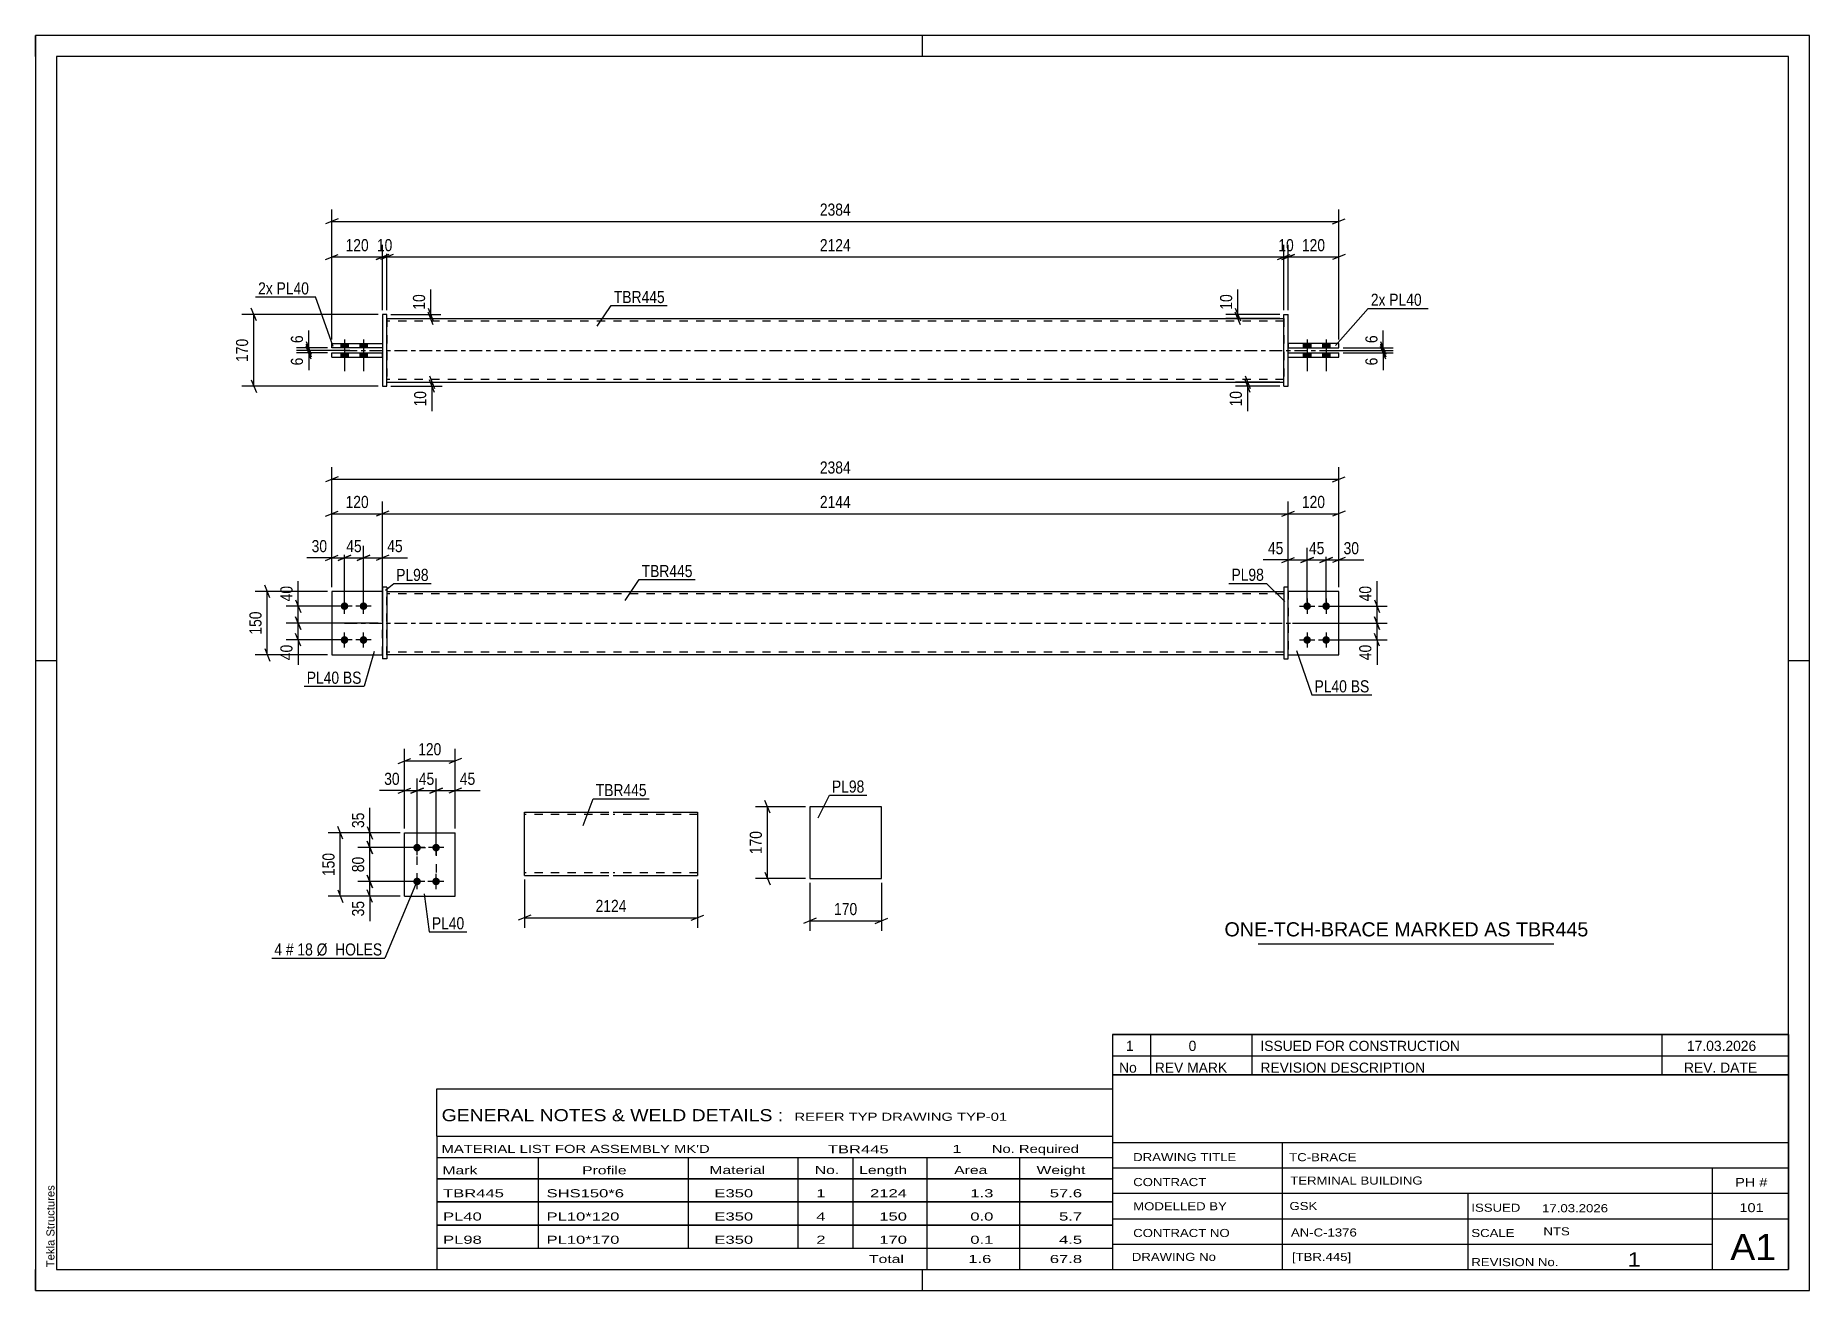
# Paper-space layout 'Layout1' of a CAD drawing. Header units: millimetres. Extents: x 0 to 420, y 0 to 297.
# The model-space entities are those that its viewports show. They can reach past a viewport. Long polylines and large blocks are cut down to what shows.
import ezdxf

# ---------------------------------------------------------------- set-up
doc = ezdxf.new("R2010")
doc.units = ezdxf.units.MM
doc.linetypes.add('DXK_LINE_DOT2', pattern=[3.9198, 1.9599, -1.9599])
doc.linetypes.add('DXK_LINE_DOT3', pattern=[5.9187, 2.979, -0.9799, 0.9799, -0.9799])
doc.layers.add('Viewport layer', color=7, linetype='Continuous', plot=False)
doc.styles.add('Arial', font='arial.ttf', dxfattribs={"height": 0.2})
doc.styles.add('Arial Narrow', font='ARIALN.TTF', dxfattribs={"height": 0.2})

# ---------------------------------------------------------------- blocks, each defined once
blk = doc.blocks.new('Unknown-580872006-1163')
at = {"color": 5, "linetype": 'Continuous'}
for p, q in [((420, 297), (0, 297)), ((0, 297), (0, 0)), ((0, 292), (0, 297)), ((210, 292), (210, 297)), ((420, 0), (420, 297)), ((415, 292), (5, 292)), ((5, 292), (5, 5)), ((415, 5), (415, 292)), ((5, 149), (0, 149)), ((420, 149), (415, 149)), ((0, 0), (0, 5)), ((5, 5), (415, 5)), ((210, 0), (210, 5)), ((0, 0), (420, 0))]:
    blk.add_line(p, q, dxfattribs=at)
at = {"color": 174, "linetype": 'Continuous', "style": 'Arial'}
blk.add_text('Tekla Structures', height=1.9102, rotation=90, dxfattribs=at).set_placement((4.5, 5.5))
blk = doc.blocks.new('Part-580872006-1766 - 1738')
at = {"color": 7, "linetype": 'DXK_LINE_DOT2'}
for p, q in [((308.56, 165.45), (296.56, 165.45)), ((296.56, 165.45), (296.56, 150.45)), ((308.56, 150.45), (308.56, 165.45)), ((296.56, 150.45), (308.56, 150.45))]:
    blk.add_line(p, q, dxfattribs=at)
blk = doc.blocks.new('Part-580872006-1796 - 1738')
at = {"color": 2, "linetype": 'Continuous'}
for p, q in [((82.16, 165.45), (70.16, 165.45)), ((70.16, 165.45), (70.16, 150.45)), ((70.16, 150.45), (82.16, 150.45))]:
    blk.add_line(p, q, dxfattribs=at)
at = {"color": 7, "linetype": 'DXK_LINE_DOT2'}
blk.add_line((82.16, 150.45), (82.16, 165.45), dxfattribs=at)
blk = doc.blocks.new('Part-580872006-1771 - 1738')
at = {"color": 2, "linetype": 'Continuous'}
for p, q in [((308.56, 165.45), (296.56, 165.45)), ((308.56, 150.45), (308.56, 165.45)), ((296.56, 150.45), (308.56, 150.45))]:
    blk.add_line(p, q, dxfattribs=at)
at = {"color": 7, "linetype": 'DXK_LINE_DOT2'}
blk.add_line((296.56, 165.45), (296.56, 150.45), dxfattribs=at)
blk = doc.blocks.new('Part-580872006-1786 - 1738')
at = {"color": 2, "linetype": 'Continuous'}
for p, q in [((296.56, 166.45), (295.56, 166.45)), ((295.56, 166.45), (295.56, 149.45)), ((296.56, 149.45), (296.56, 166.45)), ((295.56, 149.45), (296.56, 149.45))]:
    blk.add_line(p, q, dxfattribs=at)
blk = doc.blocks.new('Part-580872006-1791 - 1738')
at = {"color": 7, "linetype": 'DXK_LINE_DOT2'}
for p, q in [((82.16, 165.45), (70.16, 165.45)), ((70.16, 165.45), (70.16, 150.45)), ((82.16, 150.45), (82.16, 165.45)), ((70.16, 150.45), (82.16, 150.45))]:
    blk.add_line(p, q, dxfattribs=at)
blk = doc.blocks.new('Part-580872006-1801 - 1738')
at = {"color": 2, "linetype": 'Continuous'}
for p, q in [((83.16, 166.45), (82.16, 166.45)), ((82.16, 166.45), (82.16, 149.45)), ((83.16, 166.45), (83.16, 149.45)), ((83.16, 149.45), (82.16, 149.45))]:
    blk.add_line(p, q, dxfattribs=at)
blk = doc.blocks.new('Part-580872006-1806 - 1738')
at = {"color": 2, "linetype": 'Continuous'}
for p, q in [((83.16, 165.45), (295.56, 165.45)), ((295.56, 150.45), (83.16, 150.45))]:
    blk.add_line(p, q, dxfattribs=at)
at = {"color": 7, "linetype": 'DXK_LINE_DOT2'}
for p, q in [((83.16, 150.45), (83.16, 165.45)), ((295.56, 164.85), (83.16, 164.85)), ((295.56, 165.45), (295.56, 150.45)), ((295.56, 151.05), (83.16, 151.05))]:
    blk.add_line(p, q, dxfattribs=at)
at = {"color": 7, "linetype": 'DXK_LINE_DOT3'}
blk.add_line((73.16, 157.95), (305.56, 157.95), dxfattribs=at)
blk = doc.blocks.new('Bolt-580872006-1807 - 1738')
at = {"linetype": 'Continuous'}
for points in [[(301.06, 162.85, -1), (301.06, 161.05, -1)], [(305.56, 162.85, -1), (305.56, 161.05, -1)], [(301.06, 154.85, -1), (301.06, 153.05, -1)], [(305.56, 154.85, -1), (305.56, 153.05, -1)]]:
    blk.add_hatch(color=1, dxfattribs=at).paths.add_polyline_path(points)
at = {"color": 1, "linetype": 'Continuous'}
for p, q in [((299.26, 161.95), (302.86, 161.95)), ((301.06, 163.75), (301.06, 160.15)), ((303.76, 161.95), (307.36, 161.95)), ((305.56, 163.75), (305.56, 160.15)), ((301.06, 155.75), (301.06, 152.15)), ((305.56, 155.75), (305.56, 152.15)), ((299.26, 153.95), (302.86, 153.95)), ((303.76, 153.95), (307.36, 153.95))]:
    blk.add_line(p, q, dxfattribs=at)
blk = doc.blocks.new('Bolt-580872006-1808 - 1738')
at = {"linetype": 'Continuous'}
for points in [[(73.16, 161.05, -1), (73.16, 162.85, -1)], [(77.66, 161.05, -1), (77.66, 162.85, -1)], [(73.16, 153.05, -1), (73.16, 154.85, -1)], [(77.66, 153.05, -1), (77.66, 154.85, -1)]]:
    blk.add_hatch(color=1, dxfattribs=at).paths.add_polyline_path(points)
at = {"color": 1, "linetype": 'Continuous'}
for p, q in [((74.96, 161.95), (71.36, 161.95)), ((73.16, 160.15), (73.16, 163.75)), ((79.46, 161.95), (75.86, 161.95)), ((77.66, 160.15), (77.66, 163.75)), ((73.16, 152.15), (73.16, 155.75)), ((77.66, 152.15), (77.66, 155.75)), ((74.96, 153.95), (71.36, 153.95)), ((79.46, 153.95), (75.86, 153.95))]:
    blk.add_line(p, q, dxfattribs=at)
blk = doc.blocks.new('Part-580872006-1429 - 1390')
at = {"color": 2, "linetype": 'Continuous'}
for p, q in [((70.16, 224.09), (82.16, 224.09)), ((70.16, 223.09), (70.16, 224.09)), ((82.16, 223.09), (70.16, 223.09))]:
    blk.add_line(p, q, dxfattribs=at)
at = {"color": 7, "linetype": 'DXK_LINE_DOT2'}
blk.add_line((82.16, 224.09), (82.16, 223.09), dxfattribs=at)
blk = doc.blocks.new('Part-580872006-1430 - 1390')
at = {"color": 2, "linetype": 'Continuous'}
for p, q in [((295.56, 213.99), (295.56, 230.99)), ((295.56, 230.99), (296.56, 230.99)), ((296.56, 213.99), (296.56, 230.99)), ((295.56, 213.99), (296.56, 213.99))]:
    blk.add_line(p, q, dxfattribs=at)
blk = doc.blocks.new('Part-580872006-1462 - 1390')
at = {"color": 2, "linetype": 'Continuous'}
for p, q in [((308.56, 224.09), (296.56, 224.09)), ((296.56, 223.09), (308.56, 223.09)), ((308.56, 223.09), (308.56, 224.09))]:
    blk.add_line(p, q, dxfattribs=at)
at = {"color": 7, "linetype": 'DXK_LINE_DOT2'}
blk.add_line((296.56, 224.09), (296.56, 223.09), dxfattribs=at)
blk = doc.blocks.new('Part-580872006-1398 - 1390')
at = {"color": 2, "linetype": 'Continuous'}
for p, q in [((83.16, 230.99), (82.16, 230.99)), ((82.16, 230.99), (82.16, 213.99)), ((83.16, 213.99), (83.16, 230.99)), ((82.16, 213.99), (83.16, 213.99))]:
    blk.add_line(p, q, dxfattribs=at)
blk = doc.blocks.new('Part-580872006-1424 - 1390')
at = {"color": 2, "linetype": 'Continuous'}
for p, q in [((70.16, 220.89), (70.16, 221.89)), ((70.16, 221.89), (82.16, 221.89)), ((70.16, 220.89), (82.16, 220.89))]:
    blk.add_line(p, q, dxfattribs=at)
at = {"color": 7, "linetype": 'DXK_LINE_DOT2'}
blk.add_line((82.16, 220.89), (82.16, 221.89), dxfattribs=at)
blk = doc.blocks.new('Part-580872006-1435 - 1390')
at = {"color": 2, "linetype": 'Continuous'}
for p, q in [((296.56, 221.89), (308.56, 221.89)), ((296.56, 220.89), (308.56, 220.89)), ((308.56, 220.89), (308.56, 221.89))]:
    blk.add_line(p, q, dxfattribs=at)
at = {"color": 7, "linetype": 'DXK_LINE_DOT2'}
blk.add_line((296.56, 220.89), (296.56, 221.89), dxfattribs=at)
blk = doc.blocks.new('Part-580872006-1450 - 1390')
at = {"color": 2, "linetype": 'Continuous'}
for p, q in [((83.16, 229.99), (295.56, 229.99)), ((83.16, 214.99), (295.56, 214.99))]:
    blk.add_line(p, q, dxfattribs=at)
at = {"color": 7, "linetype": 'DXK_LINE_DOT2'}
for p, q in [((83.16, 229.99), (83.16, 214.99)), ((295.56, 229.39), (83.16, 229.39)), ((295.56, 229.99), (295.56, 214.99)), ((295.56, 215.59), (83.16, 215.59))]:
    blk.add_line(p, q, dxfattribs=at)
at = {"color": 7, "linetype": 'DXK_LINE_DOT3'}
blk.add_line((73.16, 222.49), (305.56, 222.49), dxfattribs=at)
blk = doc.blocks.new('Bolt-580872006-1451 - 1390')
at = {"linetype": 'Continuous'}
for points in [[(301.96, 224.09), (300.16, 224.09), (300.16, 223.09), (301.96, 223.09)], [(301.96, 224.09), (300.16, 224.09), (300.16, 223.09), (301.96, 223.09)], [(306.46, 224.09), (304.66, 224.09), (304.66, 223.09), (306.46, 223.09)], [(306.46, 224.09), (304.66, 224.09), (304.66, 223.09), (306.46, 223.09)], [(301.96, 221.89), (300.16, 221.89), (300.16, 220.89), (301.96, 220.89)], [(301.96, 221.89), (300.16, 221.89), (300.16, 220.89), (301.96, 220.89)], [(306.46, 221.89), (304.66, 221.89), (304.66, 220.89), (306.46, 220.89)], [(306.46, 221.89), (304.66, 221.89), (304.66, 220.89), (306.46, 220.89)]]:
    blk.add_hatch(color=1, dxfattribs=at).paths.add_polyline_path(points)
at = {"color": 1, "linetype": 'Continuous'}
for p, q in [((300.16, 224.09), (300.16, 223.09)), ((300.16, 224.09), (300.16, 223.09)), ((301.06, 225.09), (301.06, 217.59)), ((301.06, 225.09), (301.06, 217.59)), ((301.96, 224.09), (301.96, 223.09)), ((301.96, 224.09), (301.96, 223.09)), ((304.66, 224.09), (304.66, 223.09)), ((304.66, 224.09), (304.66, 223.09)), ((305.56, 225.09), (305.56, 217.59)), ((305.56, 225.09), (305.56, 217.59)), ((306.46, 224.09), (306.46, 223.09)), ((306.46, 224.09), (306.46, 223.09)), ((300.16, 221.89), (300.16, 220.89)), ((300.16, 221.89), (300.16, 220.89)), ((301.96, 221.89), (301.96, 220.89)), ((301.96, 221.89), (301.96, 220.89)), ((304.66, 221.89), (304.66, 220.89)), ((304.66, 221.89), (304.66, 220.89)), ((306.46, 221.89), (306.46, 220.89)), ((306.46, 221.89), (306.46, 220.89))]:
    blk.add_line(p, q, dxfattribs=at)
blk = doc.blocks.new('Bolt-580872006-1452 - 1390')
at = {"linetype": 'Continuous'}
for points in [[(72.26, 223.09), (74.06, 223.09), (74.06, 224.09), (72.26, 224.09)], [(72.26, 223.09), (74.06, 223.09), (74.06, 224.09), (72.26, 224.09)], [(76.76, 223.09), (78.56, 223.09), (78.56, 224.09), (76.76, 224.09)], [(76.76, 223.09), (78.56, 223.09), (78.56, 224.09), (76.76, 224.09)], [(72.26, 220.89), (74.06, 220.89), (74.06, 221.89), (72.26, 221.89)], [(72.26, 220.89), (74.06, 220.89), (74.06, 221.89), (72.26, 221.89)], [(76.76, 220.89), (78.56, 220.89), (78.56, 221.89), (76.76, 221.89)], [(76.76, 220.89), (78.56, 220.89), (78.56, 221.89), (76.76, 221.89)]]:
    blk.add_hatch(color=1, dxfattribs=at).paths.add_polyline_path(points)
at = {"color": 1, "linetype": 'Continuous'}
for p, q in [((72.26, 224.09), (72.26, 223.09)), ((72.26, 224.09), (72.26, 223.09)), ((73.16, 225.09), (73.16, 217.59)), ((73.16, 225.09), (73.16, 217.59)), ((74.06, 224.09), (74.06, 223.09)), ((74.06, 224.09), (74.06, 223.09)), ((76.76, 224.09), (76.76, 223.09)), ((76.76, 224.09), (76.76, 223.09)), ((77.66, 225.09), (77.66, 217.59)), ((77.66, 225.09), (77.66, 217.59)), ((78.56, 224.09), (78.56, 223.09)), ((78.56, 224.09), (78.56, 223.09)), ((72.26, 221.89), (72.26, 220.89)), ((72.26, 221.89), (72.26, 220.89)), ((74.06, 221.89), (74.06, 220.89)), ((74.06, 221.89), (74.06, 220.89)), ((76.76, 221.89), (76.76, 220.89)), ((76.76, 221.89), (76.76, 220.89)), ((78.56, 221.89), (78.56, 220.89)), ((78.56, 221.89), (78.56, 220.89))]:
    blk.add_line(p, q, dxfattribs=at)
blk = doc.blocks.new('Part-580872006-2130 - 2123')
at = {"color": 2, "linetype": 'Continuous'}
for p, q in [((87.34, 93.31), (87.34, 108.31)), ((87.34, 108.31), (99.34, 108.31)), ((99.34, 93.31), (99.34, 108.31)), ((87.34, 93.31), (99.34, 93.31))]:
    blk.add_line(p, q, dxfattribs=at)
blk = doc.blocks.new('Bolt-580872006-2163 - 2123')
at = {"linetype": 'Continuous'}
for points in [[(90.34, 103.91, -1), (90.34, 105.71, -1)], [(94.84, 103.91, -1), (94.84, 105.71, -1)], [(90.34, 95.91, -1), (90.34, 97.71, -1)], [(94.84, 95.91, -1), (94.84, 97.71, -1)]]:
    blk.add_hatch(color=1, dxfattribs=at).paths.add_polyline_path(points)
at = {"color": 1, "linetype": 'Continuous'}
for p, q in [((90.34, 103.01), (90.34, 106.61)), ((94.84, 103.01), (94.84, 106.61)), ((92.14, 104.81), (88.54, 104.81)), ((96.64, 104.81), (93.04, 104.81)), ((92.14, 96.81), (88.54, 96.81)), ((90.34, 95.01), (90.34, 98.61)), ((96.64, 96.81), (93.04, 96.81)), ((94.84, 95.01), (94.84, 98.61))]:
    blk.add_line(p, q, dxfattribs=at)
blk = doc.blocks.new('Part-580872006-2294 - 2288')
at = {"color": 2, "linetype": 'Continuous'}
for p, q in [((200.31, 114.49), (183.31, 114.49)), ((183.31, 114.49), (183.31, 97.49)), ((200.31, 97.49), (200.31, 114.49)), ((183.31, 97.49), (200.31, 97.49))]:
    blk.add_line(p, q, dxfattribs=at)
blk = doc.blocks.new('Part-580872006-2320 - 2313')
at = {"color": 2, "linetype": 'Continuous'}
for p, q in [((115.76, 99.43), (115.76, 113.23)), ((115.76, 113.23), (135.76, 113.23)), ((136.76, 113.23), (156.76, 113.23)), ((156.76, 113.23), (156.76, 98.23)), ((115.76, 98.58), (115.76, 99.43)), ((115.76, 98.32), (115.76, 98.58)), ((115.76, 98.23), (115.76, 98.32)), ((115.76, 98.23), (135.76, 98.23)), ((136.76, 98.23), (156.76, 98.23))]:
    blk.add_line(p, q, dxfattribs=at)
at = {"color": 7, "linetype": 'DXK_LINE_DOT2'}
for p, q in [((135.76, 112.63), (115.76, 112.63)), ((156.76, 112.63), (136.76, 112.63)), ((115.76, 98.97), (115.76, 99.43)), ((115.76, 98.58), (115.76, 99.2)), ((115.76, 98.83), (115.76, 98.88)), ((115.76, 98.83), (115.76, 98.88)), ((135.76, 98.83), (115.76, 98.83)), ((156.76, 98.83), (136.76, 98.83)), ((156.76, 98.83), (156.76, 98.88))]:
    blk.add_line(p, q, dxfattribs=at)
blk = doc.blocks.new('Rectangle-580872006-2273 - 2123')
at = {"color": 1, "linetype": 'DXK_LINE_DOT2'}
blk.add_lwpolyline([(90.34, 104.81), (94.84, 104.81), (94.84, 96.81), (90.34, 96.81), (90.34, 104.81)], close=True, dxfattribs=at)
blk = doc.blocks.new('StraightDimension-580872006-1914 - 1738')
at = {"color": 7, "linetype": 'Continuous'}
for p, q in [((82.16, 158.95), (82.16, 186.68)), ((296.56, 166.45), (296.56, 186.68)), ((83.66, 184.43), (80.66, 183.23)), ((82.16, 183.83), (296.56, 183.83)), ((295.06, 183.23), (298.06, 184.43))]:
    blk.add_line(p, q, dxfattribs=at)
at = {"color": 0}
blk.add_wipeout([(193.62, 184.58), (193.62, 188.78), (185.1, 188.78), (185.1, 184.58)], dxfattribs=at)
at = {"color": 3, "style": 'Arial Narrow'}
blk.add_text('2144', height=2.863, dxfattribs=at).set_placement((185.7, 185.18))
blk = doc.blocks.new('StraightDimension-580872006-1929 - 1738')
at = {"color": 7, "linetype": 'Continuous'}
for p, q in [((70.16, 166.45), (70.16, 186.68)), ((82.16, 158.95), (82.16, 186.68)), ((68.66, 183.23), (71.66, 184.43)), ((70.16, 183.83), (82.16, 183.83)), ((83.66, 184.43), (80.66, 183.23))]:
    blk.add_line(p, q, dxfattribs=at)
at = {"color": 0}
blk.add_wipeout([(79.5, 184.58), (79.5, 188.78), (72.81, 188.78), (72.81, 184.58)], dxfattribs=at)
at = {"color": 3, "style": 'Arial Narrow'}
blk.add_text('120', height=2.863, dxfattribs=at).set_placement((73.41, 185.18))
blk = doc.blocks.new('StraightDimension-580872006-2000 - 1738')
at = {"color": 7, "linetype": 'Continuous'}
for p, q in [((72.16, 161.95), (59.34, 161.95)), ((61.59, 163.45), (62.79, 160.45)), ((62.19, 157.95), (62.19, 161.95)), ((81.16, 157.95), (59.34, 157.95)), ((62.79, 156.45), (61.59, 159.45))]:
    blk.add_line(p, q, dxfattribs=at)
at = {"color": 0}
blk.add_wipeout([(61.44, 167.34), (57.24, 167.34), (57.24, 162.48), (61.44, 162.48)], dxfattribs=at)
at = {"color": 7, "linetype": 'Continuous'}
blk.add_line((62.19, 161.95), (62.19, 167.86), dxfattribs=at)
blk.add_line((62.19, 161.95), (62.19, 167.86), dxfattribs=at)
at = {"color": 3, "style": 'Arial Narrow'}
blk.add_text('40', height=2.863, rotation=90.0002, dxfattribs=at).set_placement((60.84, 163.08))
blk = doc.blocks.new('StraightDimension-580872006-1810 - 1738')
at = {"color": 7, "linetype": 'Continuous'}
for p, q in [((304.06, 172.29), (307.06, 173.49)), ((305.56, 162.95), (305.56, 175.74)), ((305.56, 172.89), (308.56, 172.89)), ((310.06, 173.49), (307.06, 172.29)), ((308.56, 166.45), (308.56, 175.74))]:
    blk.add_line(p, q, dxfattribs=at)
at = {"color": 0}
blk.add_wipeout([(313.95, 173.64), (313.95, 177.84), (309.09, 177.84), (309.09, 173.64)], dxfattribs=at)
at = {"color": 7, "linetype": 'Continuous'}
blk.add_line((308.56, 172.89), (314.47, 172.89), dxfattribs=at)
blk.add_line((308.56, 172.89), (314.47, 172.89), dxfattribs=at)
at = {"color": 3, "style": 'Arial Narrow'}
blk.add_text('30', height=2.863, dxfattribs=at).set_placement((309.69, 174.24))
blk = doc.blocks.new('StraightDimension-580872006-1826 - 1738')
at = {"color": 7, "linetype": 'Continuous'}
for p, q in [((299.56, 172.29), (302.56, 173.49)), ((301.06, 162.95), (301.06, 175.74)), ((301.06, 172.89), (305.56, 172.89)), ((307.06, 173.49), (304.06, 172.29)), ((305.56, 162.95), (305.56, 175.74))]:
    blk.add_line(p, q, dxfattribs=at)
at = {"color": 0}
blk.add_wipeout([(305.74, 173.64), (305.74, 177.84), (300.89, 177.84), (300.89, 173.64)], dxfattribs=at)
at = {"color": 3, "style": 'Arial Narrow'}
blk.add_text('45', height=2.863, dxfattribs=at).set_placement((301.49, 174.24))
blk = doc.blocks.new('StraightDimension-580872006-1839 - 1738')
at = {"color": 7, "linetype": 'Continuous'}
for p, q in [((295.06, 172.29), (298.06, 173.49)), ((296.56, 166.45), (296.56, 175.74)), ((296.56, 172.89), (301.06, 172.89)), ((302.56, 173.49), (299.56, 172.29)), ((301.06, 162.95), (301.06, 175.74))]:
    blk.add_line(p, q, dxfattribs=at)
at = {"color": 0}
blk.add_wipeout([(296.04, 173.64), (296.04, 177.84), (291.18, 177.84), (291.18, 173.64)], dxfattribs=at)
at = {"color": 7, "linetype": 'Continuous'}
blk.add_line((296.56, 172.89), (290.66, 172.89), dxfattribs=at)
blk.add_line((296.56, 172.89), (290.66, 172.89), dxfattribs=at)
at = {"color": 3, "style": 'Arial Narrow'}
blk.add_text('45', height=2.863, dxfattribs=at).set_placement((291.78, 174.24))
blk = doc.blocks.new('StraightDimension-580872006-1856 - 1738')
at = {"color": 7, "linetype": 'Continuous'}
for p, q in [((70.16, 166.45), (70.16, 194.83)), ((308.56, 166.45), (308.56, 194.83)), ((71.66, 192.58), (68.66, 191.38)), ((70.16, 191.98), (308.56, 191.98)), ((307.06, 191.38), (310.06, 192.58))]:
    blk.add_line(p, q, dxfattribs=at)
at = {"color": 0}
blk.add_wipeout([(193.62, 192.73), (193.62, 196.93), (185.1, 196.93), (185.1, 192.73)], dxfattribs=at)
at = {"color": 3, "style": 'Arial Narrow'}
blk.add_text('2384', height=2.863, dxfattribs=at).set_placement((185.7, 193.33))
blk = doc.blocks.new('StraightDimension-580872006-1876 - 1738')
at = {"color": 7, "linetype": 'Continuous'}
for p, q in [((306.56, 161.95), (320.01, 161.95)), ((317.01, 163.45), (318.21, 160.45)), ((317.61, 157.95), (317.61, 161.95)), ((297.56, 157.95), (320.01, 157.95)), ((318.21, 156.45), (317.01, 159.45))]:
    blk.add_line(p, q, dxfattribs=at)
at = {"color": 0}
blk.add_wipeout([(316.86, 167.34), (312.66, 167.34), (312.66, 162.48), (316.86, 162.48)], dxfattribs=at)
at = {"color": 7, "linetype": 'Continuous'}
blk.add_line((317.61, 161.95), (317.61, 167.86), dxfattribs=at)
blk.add_line((317.61, 161.95), (317.61, 167.86), dxfattribs=at)
at = {"color": 3, "style": 'Arial Narrow'}
blk.add_text('40', height=2.863, rotation=90.0002, dxfattribs=at).set_placement((316.26, 163.08))
blk = doc.blocks.new('StraightDimension-580872006-1885 - 1738')
at = {"color": 7, "linetype": 'Continuous'}
for p, q in [((297.56, 157.95), (320.01, 157.95)), ((317.01, 159.45), (318.21, 156.45)), ((318.21, 152.45), (317.01, 155.45)), ((317.61, 153.95), (317.61, 157.95)), ((306.56, 153.95), (320.01, 153.95))]:
    blk.add_line(p, q, dxfattribs=at)
at = {"color": 0}
blk.add_wipeout([(316.86, 153.43), (312.66, 153.43), (312.66, 148.57), (316.86, 148.57)], dxfattribs=at)
at = {"color": 7, "linetype": 'Continuous'}
blk.add_line((317.61, 153.95), (317.61, 148.05), dxfattribs=at)
blk.add_line((317.61, 153.95), (317.61, 148.05), dxfattribs=at)
at = {"color": 3, "style": 'Arial Narrow'}
blk.add_text('40', height=2.863, rotation=90.0002, dxfattribs=at).set_placement((316.26, 149.17))
blk = doc.blocks.new('StraightDimension-580872006-1895 - 1738')
at = {"color": 7, "linetype": 'Continuous'}
for p, q in [((296.56, 166.45), (296.56, 186.68)), ((308.56, 166.45), (308.56, 186.68)), ((295.06, 183.23), (298.06, 184.43)), ((296.56, 183.83), (308.56, 183.83)), ((310.06, 184.43), (307.06, 183.23))]:
    blk.add_line(p, q, dxfattribs=at)
at = {"color": 0}
blk.add_wipeout([(305.91, 184.58), (305.91, 188.78), (299.22, 188.78), (299.22, 184.58)], dxfattribs=at)
at = {"color": 3, "style": 'Arial Narrow'}
blk.add_text('120', height=2.863, dxfattribs=at).set_placement((299.82, 185.18))
blk = doc.blocks.new('StraightDimension-580872006-1945 - 1738')
at = {"color": 7, "linetype": 'Continuous'}
for p, q in [((68.66, 172.78), (71.66, 173.98)), ((70.16, 166.45), (70.16, 176.23)), ((70.16, 173.38), (73.16, 173.38)), ((74.66, 173.98), (71.66, 172.78)), ((73.16, 162.95), (73.16, 176.23))]:
    blk.add_line(p, q, dxfattribs=at)
at = {"color": 0}
blk.add_wipeout([(69.63, 174.13), (69.63, 178.33), (64.78, 178.33), (64.78, 174.13)], dxfattribs=at)
at = {"color": 7, "linetype": 'Continuous'}
blk.add_line((70.16, 173.38), (64.25, 173.38), dxfattribs=at)
blk.add_line((70.16, 173.38), (64.25, 173.38), dxfattribs=at)
at = {"color": 3, "style": 'Arial Narrow'}
blk.add_text('30', height=2.863, dxfattribs=at).set_placement((65.38, 174.73))
blk = doc.blocks.new('StraightDimension-580872006-1961 - 1738')
at = {"color": 7, "linetype": 'Continuous'}
for p, q in [((71.66, 172.78), (74.66, 173.98)), ((73.16, 162.95), (73.16, 176.23)), ((73.16, 173.38), (77.66, 173.38)), ((79.16, 173.98), (76.16, 172.78)), ((77.66, 162.95), (77.66, 176.23))]:
    blk.add_line(p, q, dxfattribs=at)
at = {"color": 0}
blk.add_wipeout([(77.83, 174.13), (77.83, 178.33), (72.98, 178.33), (72.98, 174.13)], dxfattribs=at)
at = {"color": 3, "style": 'Arial Narrow'}
blk.add_text('45', height=2.863, dxfattribs=at).set_placement((73.58, 174.73))
blk = doc.blocks.new('StraightDimension-580872006-1974 - 1738')
at = {"color": 7, "linetype": 'Continuous'}
for p, q in [((76.16, 172.78), (79.16, 173.98)), ((77.66, 162.95), (77.66, 176.23)), ((77.66, 173.38), (82.16, 173.38)), ((83.66, 173.98), (80.66, 172.78)), ((82.16, 166.45), (82.16, 176.23))]:
    blk.add_line(p, q, dxfattribs=at)
at = {"color": 0}
blk.add_wipeout([(87.54, 174.13), (87.54, 178.33), (82.68, 178.33), (82.68, 174.13)], dxfattribs=at)
at = {"color": 7, "linetype": 'Continuous'}
blk.add_line((82.16, 173.38), (88.06, 173.38), dxfattribs=at)
blk.add_line((82.16, 173.38), (88.06, 173.38), dxfattribs=at)
at = {"color": 3, "style": 'Arial Narrow'}
blk.add_text('45', height=2.863, dxfattribs=at).set_placement((83.28, 174.73))
blk = doc.blocks.new('StraightDimension-580872006-1991 - 1738')
at = {"color": 7, "linetype": 'Continuous'}
for p, q in [((81.16, 157.95), (59.34, 157.95)), ((61.59, 159.45), (62.79, 156.45)), ((62.79, 152.45), (61.59, 155.45)), ((62.19, 153.95), (62.19, 157.95)), ((72.16, 153.95), (59.34, 153.95))]:
    blk.add_line(p, q, dxfattribs=at)
at = {"color": 0}
blk.add_wipeout([(61.44, 153.43), (57.24, 153.43), (57.24, 148.57), (61.44, 148.57)], dxfattribs=at)
at = {"color": 7, "linetype": 'Continuous'}
blk.add_line((62.19, 153.95), (62.19, 148.05), dxfattribs=at)
blk.add_line((62.19, 153.95), (62.19, 148.05), dxfattribs=at)
at = {"color": 3, "style": 'Arial Narrow'}
blk.add_text('40', height=2.863, rotation=90.0002, dxfattribs=at).set_placement((60.84, 149.17))
blk = doc.blocks.new('StraightDimension-580872006-2010 - 1738')
at = {"color": 7, "linetype": 'Continuous'}
for p, q in [((69.16, 165.45), (52.01, 165.45)), ((55.46, 163.95), (54.26, 166.95)), ((54.86, 150.45), (54.86, 165.45)), ((54.26, 151.95), (55.46, 148.95)), ((69.16, 150.45), (52.01, 150.45))]:
    blk.add_line(p, q, dxfattribs=at)
at = {"color": 0}
blk.add_wipeout([(54.11, 161.3), (49.91, 161.3), (49.91, 154.61), (54.11, 154.61)], dxfattribs=at)
at = {"color": 3, "style": 'Arial Narrow'}
blk.add_text('150', height=2.863, rotation=90.0002, dxfattribs=at).set_placement((53.51, 155.21))
blk = doc.blocks.new('StraightDimension-580872006-1691 - 1390')
at = {"color": 7, "linetype": 'Continuous'}
for p, q in [((64.08, 223.99), (65.28, 220.99)), ((65.28, 220.39), (64.08, 223.39)), ((74.41, 222.49), (61.83, 222.49)), ((69.16, 221.89), (61.83, 221.89)), ((64.68, 221.89), (64.68, 222.49))]:
    blk.add_line(p, q, dxfattribs=at)
at = {"color": 0}
blk.add_wipeout([(63.93, 221.36), (59.73, 221.36), (59.73, 218.33), (63.93, 218.33)], dxfattribs=at)
at = {"color": 7, "linetype": 'Continuous'}
blk.add_line((64.68, 221.89), (64.68, 217.81), dxfattribs=at)
blk.add_line((64.68, 221.89), (64.68, 217.81), dxfattribs=at)
at = {"color": 3, "style": 'Arial Narrow'}
blk.add_text('6', height=2.86, rotation=90.0002, dxfattribs=at).set_placement((63.33, 218.93))
blk = doc.blocks.new('StraightDimension-580872006-1661 - 1390')
at = {"color": 7, "linetype": 'Continuous'}
for p, q in [((309.56, 223.09), (321.46, 223.09)), ((318.46, 224.59), (319.66, 221.59)), ((319.66, 220.99), (318.46, 223.99)), ((319.06, 222.49), (319.06, 223.09)), ((304.31, 222.49), (321.46, 222.49))]:
    blk.add_line(p, q, dxfattribs=at)
at = {"color": 0}
blk.add_wipeout([(318.31, 226.64), (314.11, 226.64), (314.11, 223.61), (318.31, 223.61)], dxfattribs=at)
at = {"color": 7, "linetype": 'Continuous'}
blk.add_line((319.06, 223.09), (319.06, 227.17), dxfattribs=at)
blk.add_line((319.06, 223.09), (319.06, 227.17), dxfattribs=at)
at = {"color": 3, "style": 'Arial Narrow'}
blk.add_text('6', height=2.86, rotation=90.0002, dxfattribs=at).set_placement((317.71, 224.21))
blk = doc.blocks.new('StraightDimension-580872006-1538 - 1390')
at = {"color": 7, "linetype": 'Continuous'}
for p, q in [((294.56, 214.99), (284.11, 214.99)), ((286.36, 216.49), (287.56, 213.49)), ((287.56, 212.49), (286.36, 215.49)), ((286.96, 213.99), (286.96, 214.99)), ((294.56, 213.99), (284.11, 213.99))]:
    blk.add_line(p, q, dxfattribs=at)
at = {"color": 0}
blk.add_wipeout([(286.21, 213.46), (282.01, 213.46), (282.01, 208.61), (286.21, 208.61)], dxfattribs=at)
at = {"color": 7, "linetype": 'Continuous'}
blk.add_line((286.96, 213.99), (286.96, 208.08), dxfattribs=at)
blk.add_line((286.96, 213.99), (286.96, 208.08), dxfattribs=at)
at = {"color": 3, "style": 'Arial Narrow'}
blk.add_text('10', height=2.863, rotation=90.0002, dxfattribs=at).set_placement((285.61, 209.21))
blk = doc.blocks.new('StraightDimension-580872006-1552 - 1390')
at = {"color": 7, "linetype": 'Continuous'}
for p, q in [((284.06, 232.49), (285.26, 229.49)), ((285.26, 228.49), (284.06, 231.49)), ((294.56, 230.99), (281.81, 230.99)), ((294.56, 229.99), (281.81, 229.99)), ((284.66, 229.99), (284.66, 230.99))]:
    blk.add_line(p, q, dxfattribs=at)
at = {"color": 0}
blk.add_wipeout([(283.91, 236.37), (279.71, 236.37), (279.71, 231.51), (283.91, 231.51)], dxfattribs=at)
at = {"color": 7, "linetype": 'Continuous'}
blk.add_line((284.66, 230.99), (284.66, 236.89), dxfattribs=at)
blk.add_line((284.66, 230.99), (284.66, 236.89), dxfattribs=at)
at = {"color": 3, "style": 'Arial Narrow'}
blk.add_text('10', height=2.863, rotation=90.0002, dxfattribs=at).set_placement((283.31, 232.11))
blk = doc.blocks.new('StraightDimension-580872006-1567 - 1390')
at = {"color": 7, "linetype": 'Continuous'}
for p, q in [((71.66, 253.61), (68.66, 252.41)), ((70.16, 225.09), (70.16, 255.86)), ((70.16, 253.01), (308.56, 253.01)), ((307.06, 252.41), (310.06, 253.61)), ((308.56, 225.09), (308.56, 255.86))]:
    blk.add_line(p, q, dxfattribs=at)
at = {"color": 0}
blk.add_wipeout([(193.62, 253.76), (193.62, 257.96), (185.1, 257.96), (185.1, 253.76)], dxfattribs=at)
at = {"color": 3, "style": 'Arial Narrow'}
blk.add_text('2384', height=2.863, dxfattribs=at).set_placement((185.7, 254.36))
blk = doc.blocks.new('StraightDimension-580872006-1578 - 1390')
at = {"color": 7, "linetype": 'Continuous'}
for p, q in [((294.06, 244), (297.06, 245.2)), ((298.06, 245.2), (295.06, 244)), ((295.56, 231.99), (295.56, 247.45)), ((295.56, 244.6), (296.56, 244.6)), ((296.56, 231.99), (296.56, 247.45))]:
    blk.add_line(p, q, dxfattribs=at)
at = {"color": 0}
blk.add_wipeout([(298.49, 245.35), (298.49, 249.55), (293.64, 249.55), (293.64, 245.35)], dxfattribs=at)
at = {"color": 3, "style": 'Arial Narrow'}
blk.add_text('10', height=2.863, dxfattribs=at).set_placement((294.24, 245.95))
blk = doc.blocks.new('StraightDimension-580872006-1588 - 1390')
at = {"color": 7, "linetype": 'Continuous'}
for p, q in [((84.66, 245.2), (81.66, 244)), ((83.16, 231.99), (83.16, 247.45)), ((83.16, 244.6), (295.56, 244.6)), ((294.06, 244), (297.06, 245.2)), ((295.56, 231.99), (295.56, 247.45))]:
    blk.add_line(p, q, dxfattribs=at)
at = {"color": 0}
blk.add_wipeout([(193.62, 245.35), (193.62, 249.55), (185.1, 249.55), (185.1, 245.35)], dxfattribs=at)
at = {"color": 3, "style": 'Arial Narrow'}
blk.add_text('2124', height=2.863, dxfattribs=at).set_placement((185.7, 245.95))
blk = doc.blocks.new('StraightDimension-580872006-1598 - 1390')
at = {"color": 7, "linetype": 'Continuous'}
for p, q in [((80.66, 244), (83.66, 245.2)), ((84.66, 245.2), (81.66, 244)), ((82.16, 231.99), (82.16, 247.45)), ((82.16, 244.6), (83.16, 244.6)), ((83.16, 231.99), (83.16, 247.45))]:
    blk.add_line(p, q, dxfattribs=at)
at = {"color": 0}
blk.add_wipeout([(85.08, 245.35), (85.08, 249.55), (80.23, 249.55), (80.23, 245.35)], dxfattribs=at)
at = {"color": 3, "style": 'Arial Narrow'}
blk.add_text('10', height=2.863, dxfattribs=at).set_placement((80.83, 245.95))
blk = doc.blocks.new('StraightDimension-580872006-1608 - 1390')
at = {"color": 7, "linetype": 'Continuous'}
for p, q in [((68.66, 244), (71.66, 245.2)), ((70.16, 225.09), (70.16, 247.45)), ((70.16, 244.6), (82.16, 244.6)), ((83.66, 245.2), (80.66, 244)), ((82.16, 231.99), (82.16, 247.45))]:
    blk.add_line(p, q, dxfattribs=at)
at = {"color": 0}
blk.add_wipeout([(79.5, 245.35), (79.5, 249.55), (72.81, 249.55), (72.81, 245.35)], dxfattribs=at)
at = {"color": 3, "style": 'Arial Narrow'}
blk.add_text('120', height=2.863, dxfattribs=at).set_placement((73.41, 245.95))
blk = doc.blocks.new('StraightDimension-580872006-1618 - 1390')
at = {"color": 7, "linetype": 'Continuous'}
for p, q in [((295.06, 244), (298.06, 245.2)), ((296.56, 231.99), (296.56, 247.45)), ((296.56, 244.6), (308.56, 244.6)), ((310.06, 245.2), (307.06, 244)), ((308.56, 225.09), (308.56, 247.45))]:
    blk.add_line(p, q, dxfattribs=at)
at = {"color": 0}
blk.add_wipeout([(305.91, 245.35), (305.91, 249.55), (299.22, 249.55), (299.22, 245.35)], dxfattribs=at)
at = {"color": 3, "style": 'Arial Narrow'}
blk.add_text('120', height=2.863, dxfattribs=at).set_placement((299.82, 245.95))
blk = doc.blocks.new('StraightDimension-580872006-1629 - 1390')
at = {"color": 7, "linetype": 'Continuous'}
for p, q in [((84.16, 214.99), (96.25, 214.99)), ((93.25, 216.49), (94.45, 213.49)), ((94.45, 212.49), (93.25, 215.49)), ((93.85, 213.99), (93.85, 214.99)), ((84.16, 213.99), (96.25, 213.99))]:
    blk.add_line(p, q, dxfattribs=at)
at = {"color": 0}
blk.add_wipeout([(93.1, 213.46), (88.9, 213.46), (88.9, 208.61), (93.1, 208.61)], dxfattribs=at)
at = {"color": 7, "linetype": 'Continuous'}
blk.add_line((93.85, 213.99), (93.85, 208.08), dxfattribs=at)
blk.add_line((93.85, 213.99), (93.85, 208.08), dxfattribs=at)
at = {"color": 3, "style": 'Arial Narrow'}
blk.add_text('10', height=2.863, rotation=90.0002, dxfattribs=at).set_placement((92.5, 209.21))
blk = doc.blocks.new('StraightDimension-580872006-1639 - 1390')
at = {"color": 7, "linetype": 'Continuous'}
for p, q in [((92.98, 232.49), (94.18, 229.49)), ((94.18, 228.49), (92.98, 231.49)), ((84.16, 230.99), (95.98, 230.99)), ((84.16, 229.99), (95.98, 229.99)), ((93.58, 229.99), (93.58, 230.99))]:
    blk.add_line(p, q, dxfattribs=at)
at = {"color": 0}
blk.add_wipeout([(92.83, 236.37), (88.63, 236.37), (88.63, 231.51), (92.83, 231.51)], dxfattribs=at)
at = {"color": 7, "linetype": 'Continuous'}
blk.add_line((93.58, 230.99), (93.58, 236.89), dxfattribs=at)
blk.add_line((93.58, 230.99), (93.58, 236.89), dxfattribs=at)
at = {"color": 3, "style": 'Arial Narrow'}
blk.add_text('10', height=2.863, rotation=90.0002, dxfattribs=at).set_placement((92.23, 232.11))
blk = doc.blocks.new('StraightDimension-580872006-1650 - 1390')
at = {"color": 7, "linetype": 'Continuous'}
for p, q in [((318.46, 223.99), (319.66, 220.99)), ((319.66, 220.39), (318.46, 223.39)), ((304.31, 222.49), (321.46, 222.49)), ((309.56, 221.89), (321.46, 221.89)), ((319.06, 221.89), (319.06, 222.49))]:
    blk.add_line(p, q, dxfattribs=at)
at = {"color": 0}
blk.add_wipeout([(318.31, 221.36), (314.11, 221.36), (314.11, 218.33), (318.31, 218.33)], dxfattribs=at)
at = {"color": 7, "linetype": 'Continuous'}
blk.add_line((319.06, 221.89), (319.06, 217.81), dxfattribs=at)
blk.add_line((319.06, 221.89), (319.06, 217.81), dxfattribs=at)
at = {"color": 3, "style": 'Arial Narrow'}
blk.add_text('6', height=2.86, rotation=90.0002, dxfattribs=at).set_placement((317.71, 218.93))
blk = doc.blocks.new('StraightDimension-580872006-1670 - 1390')
at = {"color": 7, "linetype": 'Continuous'}
for p, q in [((52.29, 229.49), (51.09, 232.49)), ((81.16, 230.99), (48.84, 230.99)), ((51.69, 213.99), (51.69, 230.99)), ((51.09, 215.49), (52.29, 212.49)), ((81.16, 213.99), (48.84, 213.99))]:
    blk.add_line(p, q, dxfattribs=at)
at = {"color": 0}
blk.add_wipeout([(50.94, 225.83), (46.74, 225.83), (46.74, 219.15), (50.94, 219.15)], dxfattribs=at)
at = {"color": 3, "style": 'Arial Narrow'}
blk.add_text('170', height=2.863, rotation=90.0002, dxfattribs=at).set_placement((50.34, 219.75))
blk = doc.blocks.new('StraightDimension-580872006-1681 - 1390')
at = {"color": 7, "linetype": 'Continuous'}
for p, q in [((69.16, 223.09), (61.83, 223.09)), ((64.08, 224.59), (65.28, 221.59)), ((65.28, 220.99), (64.08, 223.99)), ((64.68, 222.49), (64.68, 223.09)), ((74.41, 222.49), (61.83, 222.49))]:
    blk.add_line(p, q, dxfattribs=at)
at = {"color": 0}
blk.add_wipeout([(63.93, 226.64), (59.73, 226.64), (59.73, 223.61), (63.93, 223.61)], dxfattribs=at)
at = {"color": 7, "linetype": 'Continuous'}
blk.add_line((64.68, 223.09), (64.68, 227.17), dxfattribs=at)
blk.add_line((64.68, 223.09), (64.68, 227.17), dxfattribs=at)
at = {"color": 3, "style": 'Arial Narrow'}
blk.add_text('6', height=2.86, rotation=90.0002, dxfattribs=at).set_placement((63.33, 224.21))
blk = doc.blocks.new('StraightDimension-580872006-2166 - 2123')
at = {"color": 7, "linetype": 'Continuous'}
for p, q in [((87.34, 109.31), (87.34, 128.16)), ((99.34, 109.31), (99.34, 128.16)), ((85.84, 124.71), (88.84, 125.91)), ((87.34, 125.31), (99.34, 125.31)), ((100.84, 125.91), (97.84, 124.71))]:
    blk.add_line(p, q, dxfattribs=at)
at = {"color": 0}
blk.add_wipeout([(96.68, 126.06), (96.68, 130.26), (90, 130.26), (90, 126.06)], dxfattribs=at)
at = {"color": 3, "style": 'Arial Narrow'}
blk.add_text('120', height=2.863, dxfattribs=at).set_placement((90.6, 126.66))
blk = doc.blocks.new('StraightDimension-580872006-2183 - 2123')
at = {"color": 7, "linetype": 'Continuous'}
for p, q in [((88.84, 117.71), (91.84, 118.91)), ((90.34, 105.81), (90.34, 121.16)), ((90.34, 118.31), (94.84, 118.31)), ((96.34, 118.91), (93.34, 117.71)), ((94.84, 105.81), (94.84, 121.16))]:
    blk.add_line(p, q, dxfattribs=at)
at = {"color": 0}
blk.add_wipeout([(95.02, 119.06), (95.02, 123.26), (90.16, 123.26), (90.16, 119.06)], dxfattribs=at)
at = {"color": 3, "style": 'Arial Narrow'}
blk.add_text('45', height=2.863, dxfattribs=at).set_placement((90.76, 119.66))
blk = doc.blocks.new('StraightDimension-580872006-2193 - 2123')
at = {"color": 7, "linetype": 'Continuous'}
for p, q in [((85.84, 117.71), (88.84, 118.91)), ((87.34, 109.31), (87.34, 121.16)), ((87.34, 118.31), (90.34, 118.31)), ((91.84, 118.91), (88.84, 117.71)), ((90.34, 105.81), (90.34, 121.16))]:
    blk.add_line(p, q, dxfattribs=at)
at = {"color": 0}
blk.add_wipeout([(86.81, 119.06), (86.81, 123.26), (81.96, 123.26), (81.96, 119.06)], dxfattribs=at)
at = {"color": 7, "linetype": 'Continuous'}
blk.add_line((87.34, 118.31), (81.43, 118.31), dxfattribs=at)
blk.add_line((87.34, 118.31), (81.43, 118.31), dxfattribs=at)
at = {"color": 3, "style": 'Arial Narrow'}
blk.add_text('30', height=2.863, dxfattribs=at).set_placement((82.56, 119.66))
blk = doc.blocks.new('StraightDimension-580872006-2206 - 2123')
at = {"color": 7, "linetype": 'Continuous'}
for p, q in [((93.34, 117.71), (96.34, 118.91)), ((94.84, 105.81), (94.84, 121.16)), ((94.84, 118.31), (99.34, 118.31)), ((100.84, 118.91), (97.84, 117.71)), ((99.34, 109.31), (99.34, 121.16))]:
    blk.add_line(p, q, dxfattribs=at)
at = {"color": 0}
blk.add_wipeout([(104.72, 119.06), (104.72, 123.26), (99.86, 123.26), (99.86, 119.06)], dxfattribs=at)
at = {"color": 7, "linetype": 'Continuous'}
blk.add_line((99.34, 118.31), (105.24, 118.31), dxfattribs=at)
blk.add_line((99.34, 118.31), (105.24, 118.31), dxfattribs=at)
at = {"color": 3, "style": 'Arial Narrow'}
blk.add_text('45', height=2.863, dxfattribs=at).set_placement((100.46, 119.66))
blk = doc.blocks.new('StraightDimension-580872006-2220 - 2123')
at = {"color": 7, "linetype": 'Continuous'}
for p, q in [((72.75, 106.81), (71.55, 109.81)), ((86.34, 108.31), (69.3, 108.31)), ((72.15, 93.31), (72.15, 108.31)), ((86.34, 93.31), (69.3, 93.31)), ((71.55, 94.81), (72.75, 91.81))]:
    blk.add_line(p, q, dxfattribs=at)
at = {"color": 0}
blk.add_wipeout([(71.4, 104.16), (67.2, 104.16), (67.2, 97.47), (71.4, 97.47)], dxfattribs=at)
at = {"color": 3, "style": 'Arial Narrow'}
blk.add_text('150', height=2.863, rotation=90.0002, dxfattribs=at).set_placement((70.8, 98.07))
blk = doc.blocks.new('StraightDimension-580872006-2237 - 2123')
at = {"color": 7, "linetype": 'Continuous'}
for p, q in [((89.34, 96.81), (76.3, 96.81)), ((78.55, 98.31), (79.75, 95.31)), ((79.15, 93.31), (79.15, 96.81)), ((86.34, 93.31), (76.3, 93.31)), ((79.75, 91.81), (78.55, 94.81))]:
    blk.add_line(p, q, dxfattribs=at)
at = {"color": 0}
blk.add_wipeout([(78.4, 92.79), (74.2, 92.79), (74.2, 87.93), (78.4, 87.93)], dxfattribs=at)
at = {"color": 7, "linetype": 'Continuous'}
blk.add_line((79.15, 93.31), (79.15, 87.41), dxfattribs=at)
blk.add_line((79.15, 93.31), (79.15, 87.41), dxfattribs=at)
at = {"color": 3, "style": 'Arial Narrow'}
blk.add_text('35', height=2.863, rotation=90.0002, dxfattribs=at).set_placement((77.8, 88.53))
blk = doc.blocks.new('StraightDimension-580872006-2250 - 2123')
at = {"color": 7, "linetype": 'Continuous'}
for p, q in [((78.55, 109.81), (79.75, 106.81)), ((86.34, 108.31), (76.3, 108.31)), ((79.75, 103.31), (78.55, 106.31)), ((79.15, 104.81), (79.15, 108.31)), ((89.34, 104.81), (76.3, 104.81))]:
    blk.add_line(p, q, dxfattribs=at)
at = {"color": 0}
blk.add_wipeout([(78.4, 113.7), (74.2, 113.7), (74.2, 108.84), (78.4, 108.84)], dxfattribs=at)
at = {"color": 7, "linetype": 'Continuous'}
blk.add_line((79.15, 108.31), (79.15, 114.22), dxfattribs=at)
blk.add_line((79.15, 108.31), (79.15, 114.22), dxfattribs=at)
at = {"color": 3, "style": 'Arial Narrow'}
blk.add_text('35', height=2.863, rotation=90.0002, dxfattribs=at).set_placement((77.8, 109.44))
blk = doc.blocks.new('StraightDimension-580872006-2263 - 2123')
at = {"color": 7, "linetype": 'Continuous'}
for p, q in [((78.55, 106.31), (79.75, 103.31)), ((89.34, 104.81), (76.3, 104.81)), ((79.15, 96.81), (79.15, 104.81)), ((89.34, 96.81), (76.3, 96.81)), ((79.75, 95.31), (78.55, 98.31))]:
    blk.add_line(p, q, dxfattribs=at)
at = {"color": 0}
blk.add_wipeout([(78.4, 103.24), (74.2, 103.24), (74.2, 98.39), (78.4, 98.39)], dxfattribs=at)
at = {"color": 3, "style": 'Arial Narrow'}
blk.add_text('80', height=2.863, rotation=90.0002, dxfattribs=at).set_placement((77.8, 98.99))
blk = doc.blocks.new('StraightDimension-580872006-2305 - 2288')
at = {"color": 7, "linetype": 'Continuous'}
for p, q in [((183.31, 96.49), (183.31, 85.09)), ((200.31, 96.49), (200.31, 85.09)), ((184.81, 88.09), (181.81, 86.89)), ((183.31, 87.49), (200.31, 87.49)), ((198.81, 86.89), (201.81, 88.09))]:
    blk.add_line(p, q, dxfattribs=at)
at = {"color": 0}
blk.add_wipeout([(195.15, 88.24), (195.15, 92.44), (188.47, 92.44), (188.47, 88.24)], dxfattribs=at)
at = {"color": 3, "style": 'Arial Narrow'}
blk.add_text('170', height=2.863, dxfattribs=at).set_placement((189.07, 88.84))
blk = doc.blocks.new('StraightDimension-580872006-2296 - 2288')
at = {"color": 7, "linetype": 'Continuous'}
for p, q in [((182.31, 114.49), (170.46, 114.49)), ((173.91, 112.99), (172.71, 115.99)), ((173.31, 97.49), (173.31, 114.49)), ((182.31, 97.49), (170.46, 97.49)), ((172.71, 98.99), (173.91, 95.99))]:
    blk.add_line(p, q, dxfattribs=at)
at = {"color": 0}
blk.add_wipeout([(172.56, 109.33), (168.36, 109.33), (168.36, 102.65), (172.56, 102.65)], dxfattribs=at)
at = {"color": 3, "style": 'Arial Narrow'}
blk.add_text('170', height=2.863, rotation=90.0002, dxfattribs=at).set_placement((171.96, 103.25))
blk = doc.blocks.new('StraightDimension-580872006-2325 - 2313')
at = {"color": 7, "linetype": 'Continuous'}
for p, q in [((115.76, 97.23), (115.76, 85.83)), ((156.76, 97.23), (156.76, 85.83)), ((117.26, 88.83), (114.26, 87.63)), ((115.76, 88.23), (156.76, 88.23)), ((155.26, 87.63), (158.26, 88.83))]:
    blk.add_line(p, q, dxfattribs=at)
at = {"color": 0}
blk.add_wipeout([(140.52, 88.98), (140.52, 93.18), (132.01, 93.18), (132.01, 88.98)], dxfattribs=at)
at = {"color": 3, "style": 'Arial Narrow'}
blk.add_text('2124', height=2.863, dxfattribs=at).set_placement((132.61, 89.58))
blk = doc.blocks.new('Unknown-580872006-3686')
at = {"color": 7, "linetype": 'Continuous'}
for p, q in [((255, 51.05), (255, 5)), ((255, 51.05), (415, 51.05)), ((415, 51), (415, 5)), ((255, 35), (415, 35)), ((295.14, 35), (295.14, 5)), ((255, 29), (415, 29)), ((397, 5.05), (397, 29.05)), ((255, 23), (415, 23)), ((339.14, 23), (339.14, 5)), ((255, 17), (415, 17)), ((255, 11), (397, 11)), ((255, 5), (415, 5))]:
    blk.add_line(p, q, dxfattribs=at)
at = {"color": 7, "style": 'Arial Narrow'}
for s, height, width, p in [('DRAWING TITLE', 1.9089, 1.425378, (259.88, 30.61)), ('TC-BRACE', 1.909, 1.425378, (296.81, 30.59)), ('CONTRACT', 1.909, 1.425378, (259.88, 24.71)), ('TERMINAL BUILDING', 1.9089, 1.425378, (297.06, 25.07)), ('MODELLED BY', 1.9089, 1.425378, (259.88, 18.98)), ('GSK', 1.909, 1.425378, (296.88, 19.04)), ('ISSUED', 1.909, 1.425378, (339.94, 18.64)), ('17.03.2026', 1.909, 1.425378, (356.69, 18.52)), ('CONTRACT NO', 1.9089, 1.425378, (259.88, 12.66)), ('AN-C-1376', 1.909, 1.425378, (297.23, 12.78)), ('SCALE', 1.909, 1.425378, (339.94, 12.65)), ('A1', 6.204, 1.25, (401.24, 7.2)), ('DRAWING No', 1.909, 1.425378, (259.56, 7)), ('[TBR.445]', 1.909, 1.425378, (297.46, 6.99)), ('1', 3.34, 1.5, (376.91, 5.68)), ('REVISION No.', 1.9089, 1.425378, (339.94, 5.77))]:
    blk.add_text(s, height=height, dxfattribs=dict(at, width=width)).set_placement(p)
at = {"color": 7, "linetype": 'Continuous', "style": 'Arial Narrow'}
for s, height, width, p in [('PH #', 2.1, 1.42538, (402.4, 24.55)), ('101', 2.1, 1.42538, (403.41, 18.55)), ('NTS', 1.909, 1.425378, (357, 13.05))]:
    blk.add_text(s, height=height, dxfattribs=dict(at, width=width)).set_placement(p)
blk = doc.blocks.new('Unknown-580872006-3687')
at = {"color": 7, "linetype": 'Continuous'}
for p, q in [((255, 60.55), (415, 60.55)), ((415, 60.55), (255, 60.55)), ((255, 60.55), (255, 55.55)), ((264, 60.55), (264, 55.55)), ((288, 60.55), (288, 55.55)), ((385, 60.55), (385, 55.55)), ((415, 60.55), (415, 55.55)), ((255, 55.55), (415, 55.55)), ((255, 55.55), (255, 51.05)), ((255, 55.55), (415, 55.55)), ((264, 55.55), (264, 51.05)), ((288, 55.55), (288, 51.05)), ((385, 55.55), (385, 51.05)), ((415, 55.55), (415, 51.05)), ((415, 51.05), (255, 51.05))]:
    blk.add_line(p, q, dxfattribs=at)
at = {"color": 7, "linetype": 'Continuous', "style": 'Arial Narrow'}
for s, height, width, p in [('1', 2.39, 1.196471, (258.16, 56.7)), ('0', 2.39, 1.196471, (273, 56.7)), ('ISSUED FOR CONSTRUCTION', 2.3861, 1.196471, (290, 56.7)), ('17.03.2026', 2.386, 1.196471, (391, 56.7)), ('No', 2.386, 1.2, (256.54, 51.55)), ('REV MARK', 2.386, 1.2, (265, 51.55)), ('REVISION DESCRIPTION', 2.3861, 1.2, (290, 51.55)), ('REV. DATE', 2.386, 1.2, (390.28, 51.55))]:
    blk.add_text(s, height=height, dxfattribs=dict(at, width=width)).set_placement(p)
blk = doc.blocks.new('Unknown-580872006-3688')
at = {"color": 7, "linetype": 'Continuous'}
for p, q in [((95, 47.75), (255, 47.75)), ((95, 36.5), (95, 47.75)), ((255, 47.75), (255, 36.5)), ((95, 36.5), (255, 36.5)), ((95, 36.5), (95, 31.5)), ((255, 36.5), (255, 31.5)), ((95, 31.5), (255, 31.5)), ((95, 31.5), (95, 26.5)), ((119, 31.5), (119, 26.5)), ((154.5, 31.5), (154.5, 26.5)), ((180.5, 31.5), (180.5, 26.5)), ((193.5, 31.5), (193.5, 26.5)), ((211, 31.5), (211, 26.5)), ((233, 31.5), (233, 26.5)), ((255, 31.5), (255, 26.5)), ((95, 26.5), (255, 26.5)), ((95, 26.45), (95, 21.05)), ((95, 26.45), (255, 26.45)), ((119, 26.5), (119, 21)), ((154.5, 26.5), (154.5, 21)), ((180.5, 26.5), (180.5, 21)), ((193.5, 26.5), (193.5, 21)), ((211, 26.5), (211, 21)), ((233, 26.5), (233, 21)), ((255, 26.45), (255, 21.05)), ((95, 21.05), (255, 21.05)), ((119, 21), (119, 15.5)), ((154.5, 21), (154.5, 15.5)), ((180.5, 21), (180.5, 15.5)), ((193.5, 21), (193.5, 15.5)), ((211, 21), (211, 15.5)), ((233, 21), (233, 15.5)), ((95, 20.95), (95, 15.55)), ((95, 20.95), (255, 20.95)), ((255, 20.95), (255, 15.55)), ((95, 15.55), (255, 15.55)), ((95, 15.45), (95, 10.05)), ((95, 15.45), (255, 15.45)), ((119, 15.5), (119, 10)), ((154.5, 15.5), (154.5, 10)), ((180.5, 15.5), (180.5, 10)), ((193.5, 15.5), (193.5, 10)), ((211, 15.5), (211, 10)), ((233, 15.5), (233, 10)), ((255, 15.45), (255, 10.05)), ((95, 10.05), (255, 10.05)), ((95, 10), (255, 10)), ((95, 10), (95, 5)), ((211, 10), (211, 5)), ((233, 10), (233, 5)), ((255, 10), (255, 5)), ((95, 5), (255, 5))]:
    blk.add_line(p, q, dxfattribs=at)
at = {"color": 7, "style": 'Arial Narrow'}
for s, height, width, p in [('GENERAL NOTES & WELD DETAILS :', 2.8633, 1.4, (96.15, 40.06)), ('REFER TYP DRAWING TYP-01', 1.9089, 1.6, (179.7, 40.16)), ("MATERIAL LIST FOR ASSEMBLY MK'D", 1.9089, 1.6, (96.15, 32.56)), ('TBR445', 1.909, 1.794707, (187.59, 32.47)), ('1', 1.91, 1.794707, (217.08, 32.56)), ('No. Required', 1.9089, 1.6, (226.41, 32.56)), ('Mark', 1.909, 1.7, (96.34, 27.5)), ('Profile', 1.909, 1.7, (129.41, 27.5)), ('Material', 1.909, 1.7, (159.54, 27.56)), ('No.', 1.909, 1.7, (184.5, 27.56)), ('Length', 1.909, 1.7, (195, 27.56)), ('Area', 1.909, 1.7, (217.5, 27.56)), ('Weight', 1.909, 1.7, (237, 27.56))]:
    blk.add_text(s, height=height, dxfattribs=dict(at, width=width)).set_placement(p)
at = {"color": 7, "linetype": 'Continuous', "style": 'Arial Narrow'}
for s, height, width, p in [('TBR445', 1.909, 1.794707, (96.5, 22.06)), ('SHS150*6', 1.909, 1.794707, (121, 22.06)), ('E350', 1.909, 1.794707, (160.74, 22.06)), ('1', 1.91, 1.794707, (184.86, 22.06)), ('2124', 1.909, 1.794707, (197.58, 22.06)), ('1.3', 1.909, 1.794707, (221.32, 22.06)), ('57.6', 1.909, 1.794707, (240.14, 22.06)), ('PL40', 1.909, 1.794707, (96.5, 16.56)), ('PL10*120', 1.909, 1.794707, (121, 16.56)), ('E350', 1.909, 1.794707, (160.74, 16.56)), ('4', 1.91, 1.794707, (184.86, 16.56)), ('150', 1.909, 1.794707, (199.77, 16.56)), ('0.0', 1.909, 1.794707, (221.32, 16.56)), ('5.7', 1.909, 1.794707, (242.33, 16.56)), ('PL98', 1.909, 1.794707, (96.5, 11.06)), ('PL10*170', 1.909, 1.794707, (121, 11.06)), ('E350', 1.909, 1.794707, (160.74, 11.06)), ('2', 1.91, 1.794707, (184.86, 11.06)), ('170', 1.909, 1.794707, (199.77, 11.06)), ('0.1', 1.909, 1.794707, (221.32, 11.06)), ('4.5', 1.909, 1.794707, (242.33, 11.06)), ('Total', 1.909, 1.7, (197.33, 6.5)), ('1.6', 1.909, 1.794707, (220.83, 6.5)), ('67.8', 1.909, 1.794707, (240.14, 6.5))]:
    blk.add_text(s, height=height, dxfattribs=dict(at, width=width)).set_placement(p)
blk = doc.blocks.new('Unknown-580872006-3689')
at = {"color": 7, "linetype": 'Continuous'}
blk.add_line((289.5, 82.05), (359.5, 82.05), dxfattribs=at)
at = {"color": 7, "style": 'Arial'}
blk.add_text('ONE-TCH-BRACE MARKED AS TBR445', height=3.3428, dxfattribs=at).set_placement((281.49, 83.8))
blk = doc.blocks.new('Mark-580872006-1797 - 1738')
at = {"color": 0}
blk.add_wipeout([(93.07, 167.92), (93.07, 170.92), (85.4, 170.92), (85.4, 167.92)], dxfattribs=at)
blk.add_wipeout([(93.07, 167.92), (93.07, 170.92), (85.4, 170.92), (85.4, 167.92)], dxfattribs=at)
at = {"color": 30, "linetype": 'Continuous'}
for p, q in [((82.85, 165.76), (84.8, 167.32)), ((84.8, 167.32), (93.67, 167.32))]:
    blk.add_line(p, q, dxfattribs=at)
at = {"color": 3, "style": 'Arial Narrow'}
blk.add_text('PL98', height=2.863, dxfattribs=at).set_placement((85.4, 167.92))
blk = doc.blocks.new('MarkSet-580872006-2045 - 1738')
at = {"color": 0}
blk.add_wipeout([(71.89, 143.59), (71.89, 146.59), (64.22, 146.59), (64.22, 143.59)], dxfattribs=at)
blk.add_wipeout([(71.89, 143.59), (71.89, 146.59), (64.22, 146.59), (64.22, 143.59)], dxfattribs=at)
blk.add_wipeout([(77.18, 143.59), (77.18, 146.59), (72.79, 146.59), (72.79, 143.59)], dxfattribs=at)
blk.add_wipeout([(77.18, 143.59), (77.18, 146.59), (72.79, 146.59), (72.79, 143.59)], dxfattribs=at)
at = {"color": 30, "linetype": 'Continuous'}
for p in [(80.2, 151.23), (63.62, 142.99)]:
    blk.add_line(p, (77.78, 142.99), dxfattribs=at)
at = {"color": 3, "style": 'Arial Narrow'}
for s, p in [('PL40', (64.22, 143.59)), ('BS', (72.79, 143.59))]:
    blk.add_text(s, height=2.863, dxfattribs=at).set_placement(p)
blk = doc.blocks.new('Mark-580872006-1782 - 1738')
at = {"color": 0}
blk.add_wipeout([(290.82, 167.95), (290.82, 170.95), (283.15, 170.95), (283.15, 167.95)], dxfattribs=at)
blk.add_wipeout([(290.82, 167.95), (290.82, 170.95), (283.15, 170.95), (283.15, 167.95)], dxfattribs=at)
at = {"color": 30, "linetype": 'Continuous'}
for p in [(282.55, 167.35), (295.79, 163.03)]:
    blk.add_line(p, (291.42, 167.35), dxfattribs=at)
at = {"color": 3, "style": 'Arial Narrow'}
blk.add_text('PL98', height=2.863, dxfattribs=at).set_placement((283.15, 167.95))
blk = doc.blocks.new('MarkSet-580872006-2051 - 1738')
at = {"color": 0}
blk.add_wipeout([(310.49, 141.55), (310.49, 144.55), (302.81, 144.55), (302.81, 141.55)], dxfattribs=at)
blk.add_wipeout([(310.49, 141.55), (310.49, 144.55), (302.81, 144.55), (302.81, 141.55)], dxfattribs=at)
at = {"color": 30, "linetype": 'Continuous'}
blk.add_line((298.57, 151.42), (302.21, 140.95), dxfattribs=at)
at = {"color": 0}
blk.add_wipeout([(315.77, 141.55), (315.77, 144.55), (311.39, 144.55), (311.39, 141.55)], dxfattribs=at)
blk.add_wipeout([(315.77, 141.55), (315.77, 144.55), (311.39, 144.55), (311.39, 141.55)], dxfattribs=at)
at = {"color": 30, "linetype": 'Continuous'}
blk.add_line((302.21, 140.95), (316.37, 140.95), dxfattribs=at)
at = {"color": 3, "style": 'Arial Narrow'}
for s, p in [('PL40', (302.81, 141.55)), ('BS', (311.39, 141.55))]:
    blk.add_text(s, height=2.863, dxfattribs=at).set_placement(p)
blk = doc.blocks.new('Mark-580872006-1802 - 1738')
at = {"color": 0}
blk.add_wipeout([(155.56, 168.83), (155.56, 171.83), (143.51, 171.83), (143.51, 168.83)], dxfattribs=at)
blk.add_wipeout([(155.56, 168.83), (155.56, 171.83), (143.51, 171.83), (143.51, 168.83)], dxfattribs=at)
at = {"color": 30, "linetype": 'Continuous'}
for p, q in [((139.61, 163.26), (142.91, 168.23)), ((142.91, 168.23), (156.16, 168.23))]:
    blk.add_line(p, q, dxfattribs=at)
at = {"color": 3, "style": 'Arial Narrow'}
blk.add_text('TBR445', height=2.863, dxfattribs=at).set_placement((143.51, 168.83))
blk = doc.blocks.new('Mark-580872006-1446 - 1390')
at = {"color": 0}
blk.add_wipeout([(148.98, 233.68), (148.98, 236.68), (136.93, 236.68), (136.93, 233.68)], dxfattribs=at)
blk.add_wipeout([(148.98, 233.68), (148.98, 236.68), (136.93, 236.68), (136.93, 233.68)], dxfattribs=at)
at = {"color": 30, "linetype": 'Continuous'}
for p, q in [((132.96, 228.23), (136.33, 233.08)), ((136.33, 233.08), (149.58, 233.08))]:
    blk.add_line(p, q, dxfattribs=at)
at = {"color": 3, "style": 'Arial Narrow'}
blk.add_text('TBR445', height=2.863, dxfattribs=at).set_placement((136.93, 233.68))
blk = doc.blocks.new('MarkSet-580872006-1723 - 1390')
at = {"color": 0}
blk.add_wipeout([(319.61, 233.03), (319.61, 236.03), (316.14, 236.03), (316.14, 233.03)], dxfattribs=at)
blk.add_wipeout([(319.61, 233.03), (319.61, 236.03), (316.14, 236.03), (316.14, 233.03)], dxfattribs=at)
at = {"color": 30, "linetype": 'Continuous'}
blk.add_line((307.77, 223.6), (315.54, 232.43), dxfattribs=at)
at = {"color": 0}
blk.add_wipeout([(328.19, 233.03), (328.19, 236.03), (320.51, 236.03), (320.51, 233.03)], dxfattribs=at)
blk.add_wipeout([(328.19, 233.03), (328.19, 236.03), (320.51, 236.03), (320.51, 233.03)], dxfattribs=at)
at = {"color": 30, "linetype": 'Continuous'}
blk.add_line((315.54, 232.43), (329.69, 232.43), dxfattribs=at)
at = {"color": 3, "style": 'Arial Narrow'}
for s, p in [('2x', (316.14, 233.03)), ('PL40', (320.51, 233.03))]:
    blk.add_text(s, height=2.863, dxfattribs=at).set_placement(p)
blk = doc.blocks.new('MarkSet-580872006-1729 - 1390')
at = {"color": 0}
blk.add_wipeout([(56.18, 235.72), (56.18, 238.72), (52.71, 238.72), (52.71, 235.72)], dxfattribs=at)
blk.add_wipeout([(56.18, 235.72), (56.18, 238.72), (52.71, 238.72), (52.71, 235.72)], dxfattribs=at)
blk.add_wipeout([(64.76, 235.72), (64.76, 238.72), (57.08, 238.72), (57.08, 235.72)], dxfattribs=at)
blk.add_wipeout([(64.76, 235.72), (64.76, 238.72), (57.08, 238.72), (57.08, 235.72)], dxfattribs=at)
at = {"color": 30, "linetype": 'Continuous'}
for p in [(52.11, 235.12), (70.51, 223.38)]:
    blk.add_line(p, (66.26, 235.12), dxfattribs=at)
at = {"color": 3, "style": 'Arial Narrow'}
for s, p in [('2x', (52.71, 235.72)), ('PL40', (57.08, 235.72))]:
    blk.add_text(s, height=2.863, dxfattribs=at).set_placement(p)
blk = doc.blocks.new('Mark-580872006-2126 - 2123')
at = {"color": 0}
blk.add_wipeout([(101.52, 85.48), (101.52, 88.48), (93.84, 88.48), (93.84, 85.48)], dxfattribs=at)
blk.add_wipeout([(101.52, 85.48), (101.52, 88.48), (93.84, 88.48), (93.84, 85.48)], dxfattribs=at)
at = {"color": 30, "linetype": 'Continuous'}
for p, q in [((92.05, 93.84), (93.24, 84.88)), ((93.24, 84.88), (102.12, 84.88))]:
    blk.add_line(p, q, dxfattribs=at)
at = {"color": 3, "style": 'Arial Narrow'}
blk.add_text('PL40', height=2.863, dxfattribs=at).set_placement((93.84, 85.48))
blk = doc.blocks.new('Mark-580872006-2159 - 2123')
at = {"color": 0}
blk.add_wipeout([(58.38, 79.28), (58.38, 82.28), (56.55, 82.28), (56.55, 79.28)], dxfattribs=at)
blk.add_wipeout([(58.38, 79.28), (58.38, 82.28), (56.55, 82.28), (56.55, 79.28)], dxfattribs=at)
blk.add_wipeout([(61.11, 79.28), (61.11, 82.28), (59.28, 82.28), (59.28, 79.28)], dxfattribs=at)
blk.add_wipeout([(61.11, 79.28), (61.11, 82.28), (59.28, 82.28), (59.28, 79.28)], dxfattribs=at)
at = {"color": 3, "style": 'Arial Narrow'}
blk.add_text('4', height=2.86, dxfattribs=at).set_placement((56.55, 79.28))
at = {"color": 0}
blk.add_wipeout([(65.67, 79.28), (65.67, 82.28), (62.01, 82.28), (62.01, 79.28)], dxfattribs=at)
blk.add_wipeout([(65.67, 79.28), (65.67, 82.28), (62.01, 82.28), (62.01, 79.28)], dxfattribs=at)
at = {"color": 3, "style": 'Arial Narrow'}
blk.add_text('#', height=2.86, dxfattribs=at).set_placement((59.28, 79.28))
at = {"color": 0}
blk.add_wipeout([(82.09, 79.28), (82.09, 82.28), (66.57, 82.28), (66.57, 79.28)], dxfattribs=at)
blk.add_wipeout([(82.09, 79.28), (82.09, 82.28), (66.57, 82.28), (66.57, 79.28)], dxfattribs=at)
at = {"color": 7, "linetype": 'Continuous'}
for p in [(90.38, 96.94), (55.95, 78.68)]:
    blk.add_line(p, (82.69, 78.68), dxfattribs=at)
at = {"color": 3, "style": 'Arial Narrow'}
for s, p in [('18', (62.01, 79.28)), ('Ø  HOLES', (66.57, 79.28))]:
    blk.add_text(s, height=2.863, dxfattribs=at).set_placement(p)
blk = doc.blocks.new('Mark-580872006-2290 - 2288')
at = {"color": 0}
blk.add_wipeout([(196.24, 117.83), (196.24, 120.83), (188.56, 120.83), (188.56, 117.83)], dxfattribs=at)
blk.add_wipeout([(196.24, 117.83), (196.24, 120.83), (188.56, 120.83), (188.56, 117.83)], dxfattribs=at)
at = {"color": 30, "linetype": 'Continuous'}
for p, q in [((185.33, 111.87), (187.96, 117.23)), ((187.96, 117.23), (196.84, 117.23))]:
    blk.add_line(p, q, dxfattribs=at)
at = {"color": 3, "style": 'Arial Narrow'}
blk.add_text('PL98', height=2.863, dxfattribs=at).set_placement((188.56, 117.83))
blk = doc.blocks.new('Mark-580872006-2316 - 2313')
at = {"color": 0}
blk.add_wipeout([(144.7, 116.99), (144.7, 119.99), (132.65, 119.99), (132.65, 116.99)], dxfattribs=at)
blk.add_wipeout([(144.7, 116.99), (144.7, 119.99), (132.65, 119.99), (132.65, 116.99)], dxfattribs=at)
at = {"color": 30, "linetype": 'Continuous'}
for p, q in [((129.69, 110.08), (132.05, 116.39)), ((132.05, 116.39), (145.3, 116.39))]:
    blk.add_line(p, q, dxfattribs=at)
at = {"color": 3, "style": 'Arial Narrow'}
blk.add_text('TBR445', height=2.863, dxfattribs=at).set_placement((132.65, 116.99))

msp = doc.modelspace()

# ---------------------------------------------------------------- block references
for name in ['Unknown-580872006-1163', 'Part-580872006-1450 - 1390', 'Part-580872006-1398 - 1390', 'Part-580872006-1430 - 1390', 'Part-580872006-1429 - 1390', 'Bolt-580872006-1452 - 1390', 'Part-580872006-1462 - 1390', 'Bolt-580872006-1451 - 1390', 'Part-580872006-1424 - 1390', 'Part-580872006-1435 - 1390', 'Part-580872006-1796 - 1738', 'Part-580872006-1791 - 1738', 'Part-580872006-1806 - 1738', 'Part-580872006-1801 - 1738', 'Part-580872006-1786 - 1738', 'Part-580872006-1766 - 1738', 'Part-580872006-1771 - 1738', 'Bolt-580872006-1808 - 1738', 'Bolt-580872006-1807 - 1738', 'Part-580872006-2294 - 2288', 'Part-580872006-2320 - 2313', 'Part-580872006-2130 - 2123', 'Bolt-580872006-2163 - 2123', 'Rectangle-580872006-2273 - 2123', 'Unknown-580872006-3689', 'Unknown-580872006-3687', 'Unknown-580872006-3686', 'Unknown-580872006-3688']:
    msp.add_blockref(name, (0, 0))

# ---------------------------------------------------------------- next in the draw order: block references
for name in ['StraightDimension-580872006-1552 - 1390', 'StraightDimension-580872006-1661 - 1390', 'StraightDimension-580872006-1691 - 1390', 'StraightDimension-580872006-1629 - 1390', 'StraightDimension-580872006-1538 - 1390', 'StraightDimension-580872006-1914 - 1738', 'StraightDimension-580872006-1810 - 1738', 'StraightDimension-580872006-2166 - 2123', 'Mark-580872006-2316 - 2313', 'Mark-580872006-2290 - 2288', 'StraightDimension-580872006-2325 - 2313', 'Mark-580872006-2126 - 2123', 'StraightDimension-580872006-2305 - 2288']:
    msp.add_blockref(name, (0, 0))

# ---------------------------------------------------------------- next in the draw order: block references
for name in ['StraightDimension-580872006-1567 - 1390', 'StraightDimension-580872006-1929 - 1738', 'StraightDimension-580872006-1826 - 1738', 'StraightDimension-580872006-2183 - 2123', 'StraightDimension-580872006-2296 - 2288']:
    msp.add_blockref(name, (0, 0))

# ---------------------------------------------------------------- next in the draw order: block references
for name in ['StraightDimension-580872006-1578 - 1390', 'StraightDimension-580872006-1839 - 1738', 'StraightDimension-580872006-2000 - 1738', 'StraightDimension-580872006-2193 - 2123']:
    msp.add_blockref(name, (0, 0))

# ---------------------------------------------------------------- next in the draw order: block references
for name in ['StraightDimension-580872006-1588 - 1390', 'StraightDimension-580872006-1856 - 1738', 'StraightDimension-580872006-1991 - 1738', 'StraightDimension-580872006-2206 - 2123', 'StraightDimension-580872006-2220 - 2123']:
    msp.add_blockref(name, (0, 0))

# ---------------------------------------------------------------- next in the draw order: block references
for name in ['StraightDimension-580872006-1598 - 1390', 'StraightDimension-580872006-1618 - 1390', 'Mark-580872006-1446 - 1390', 'StraightDimension-580872006-1945 - 1738', 'Mark-580872006-1802 - 1738', 'StraightDimension-580872006-1876 - 1738', 'StraightDimension-580872006-2250 - 2123', 'StraightDimension-580872006-2237 - 2123']:
    msp.add_blockref(name, (0, 0))

# ---------------------------------------------------------------- next in the draw order: block references
for name in ['StraightDimension-580872006-1608 - 1390', 'StraightDimension-580872006-1650 - 1390', 'StraightDimension-580872006-1895 - 1738', 'StraightDimension-580872006-1961 - 1738', 'StraightDimension-580872006-2010 - 1738', 'StraightDimension-580872006-1885 - 1738', 'StraightDimension-580872006-2263 - 2123']:
    msp.add_blockref(name, (0, 0))

# ---------------------------------------------------------------- next in the draw order: block references
for name in ['StraightDimension-580872006-1639 - 1390', 'MarkSet-580872006-1723 - 1390', 'StraightDimension-580872006-1670 - 1390', 'StraightDimension-580872006-1974 - 1738', 'Mark-580872006-1782 - 1738', 'MarkSet-580872006-2045 - 1738', 'MarkSet-580872006-2051 - 1738', 'Mark-580872006-2159 - 2123']:
    msp.add_blockref(name, (0, 0))

# ---------------------------------------------------------------- next in the draw order: block references
for name in ['StraightDimension-580872006-1681 - 1390', 'Mark-580872006-1797 - 1738']:
    msp.add_blockref(name, (0, 0))

# ---------------------------------------------------------------- next in the draw order: block references
msp.add_blockref('MarkSet-580872006-1729 - 1390', (0, 0))

psp = doc.layouts.get("Layout1")

# ---------------------------------------------------------------- viewports
at = {"layer": 'Viewport layer', "view_target_point": (210, 148.5)}
psp.add_viewport(center=(210, 148.5), size=(420, 297), view_center_point=(0, 0), view_height=297, dxfattribs=at)

doc.saveas('drawing.dxf')
